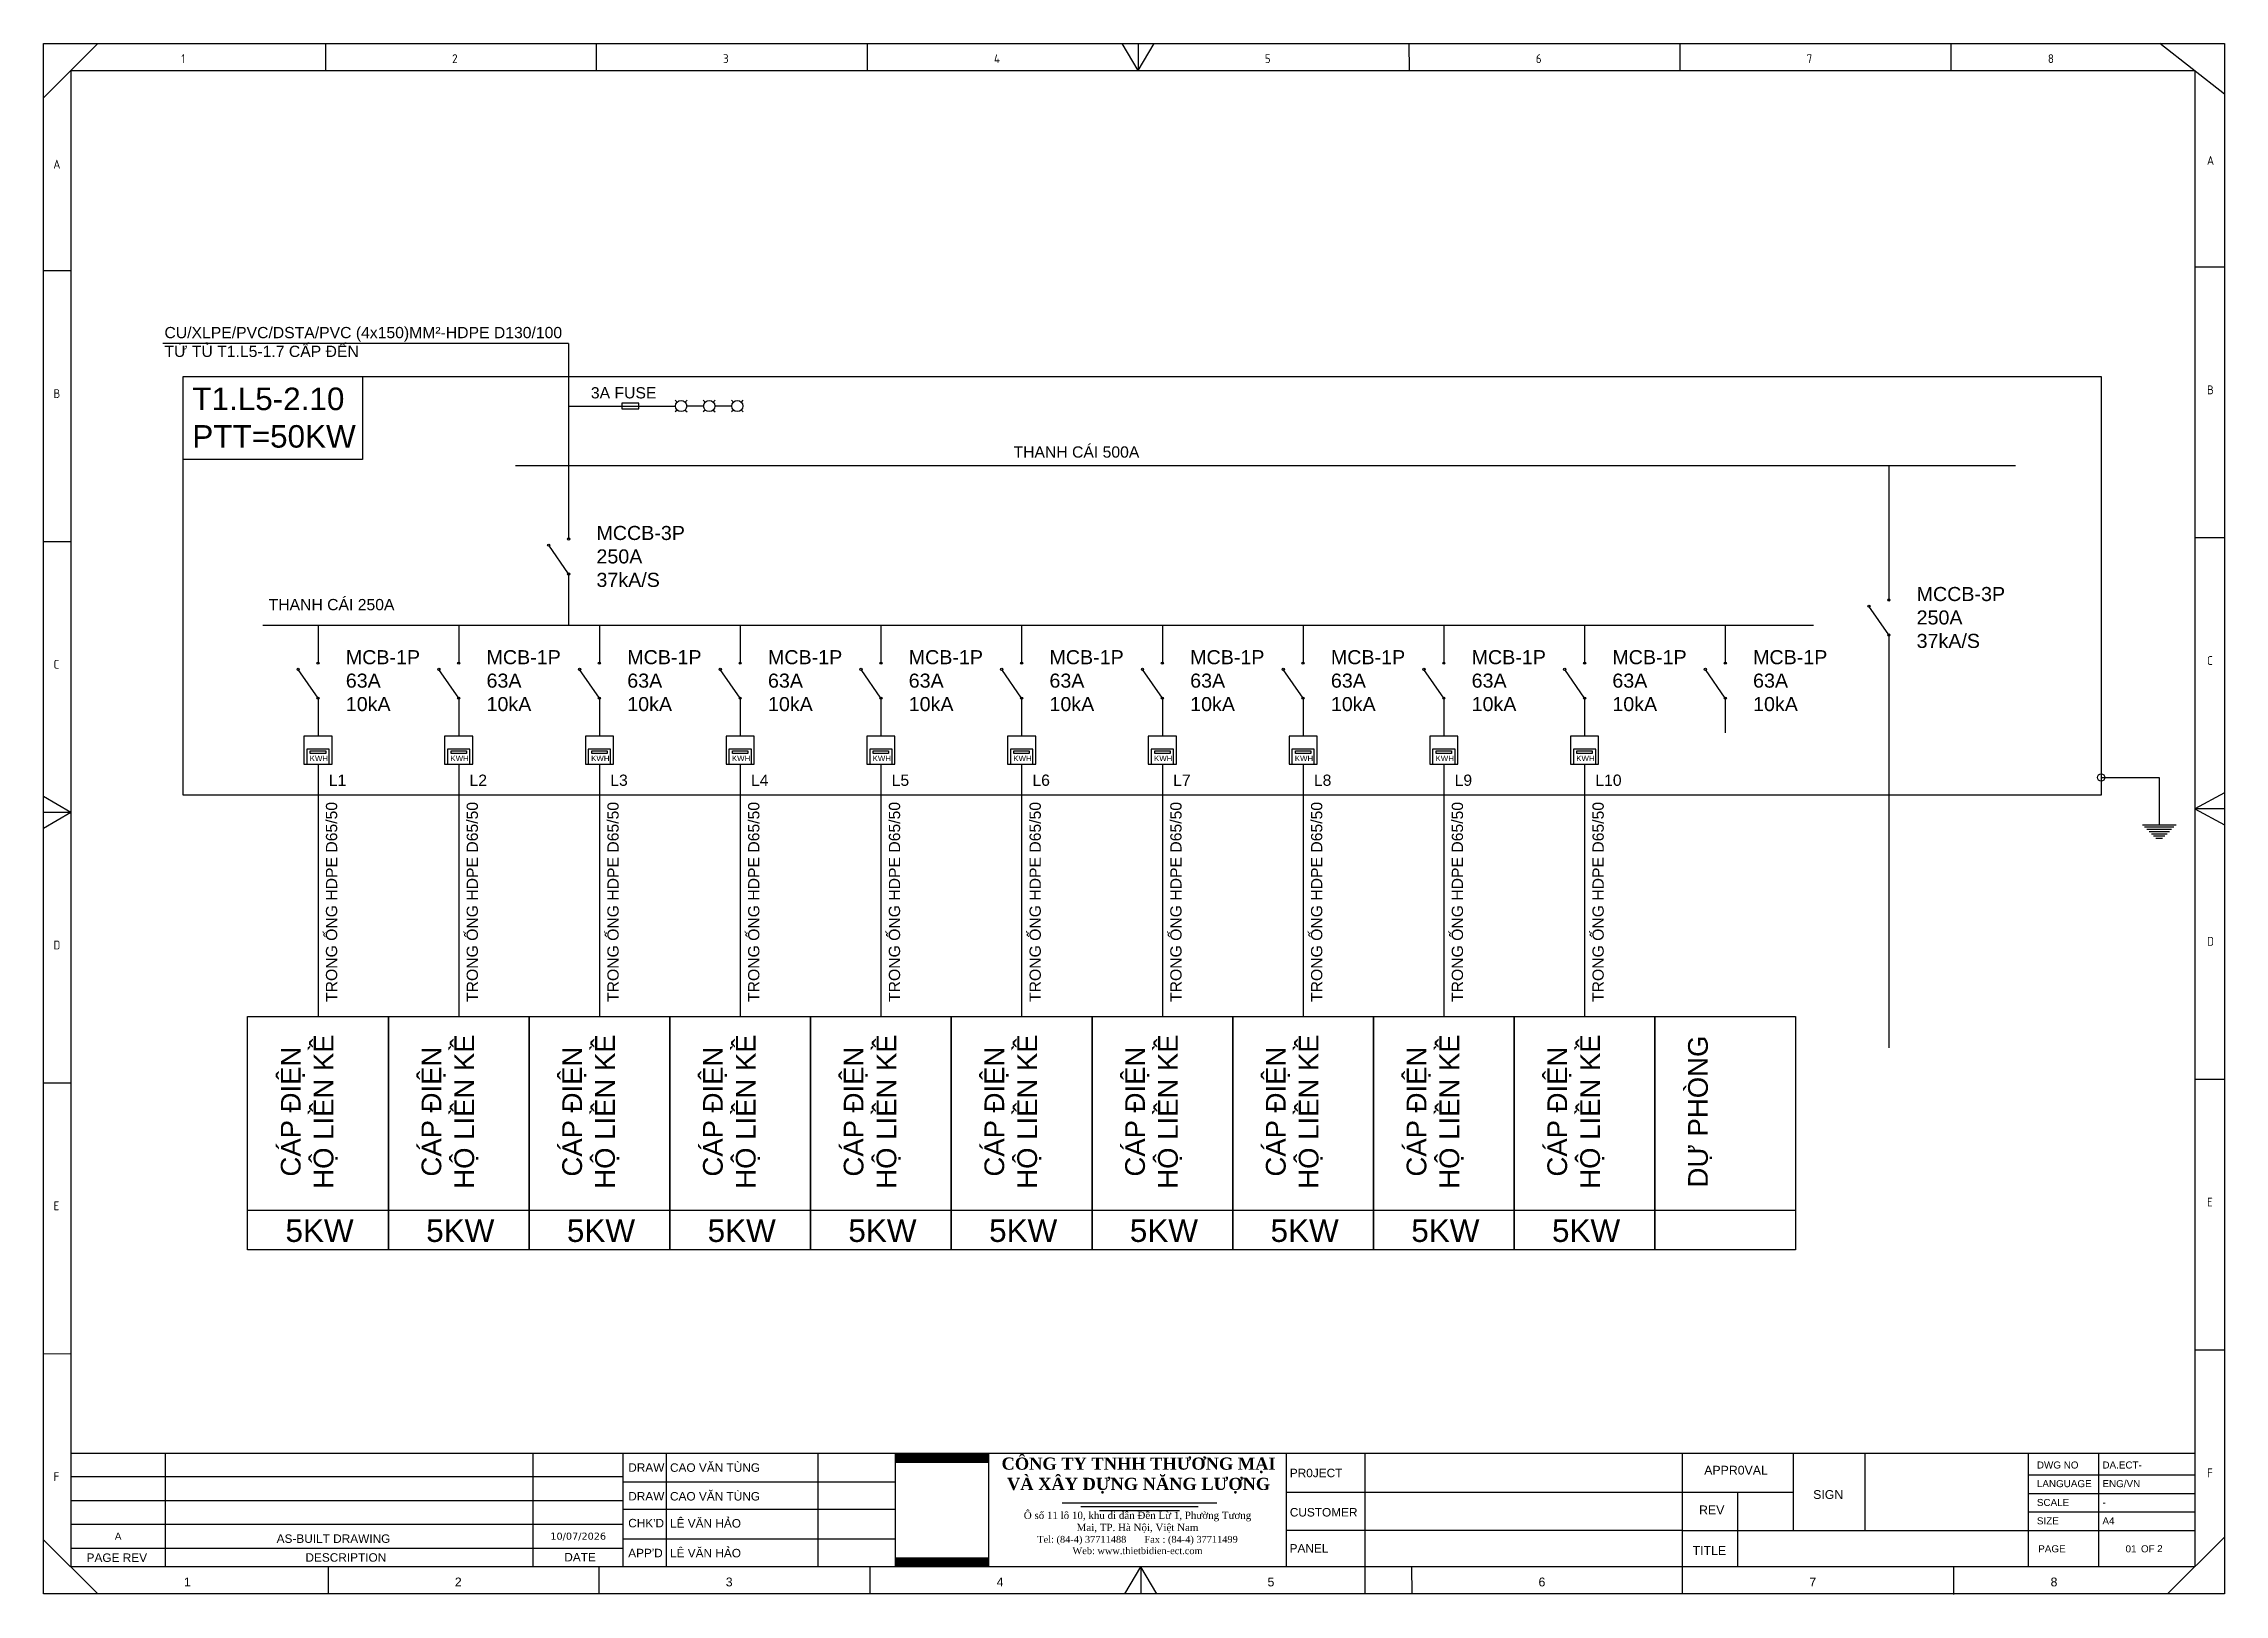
# Model space of a CAD drawing. Header units: millimetres. Extents: x -33730 to 17150, y -76829 to -27437.
# Drawn here: x -27321 to -21394, y -62304 to -58087 of the extents above; entities that cross this region are included whole.
import ezdxf
from ezdxf.enums import TextEntityAlignment as Align

# ---------------------------------------------------------------- set-up
doc = ezdxf.new("R2010")
doc.units = ezdxf.units.MM
doc.header["$LTSCALE"] = 3
doc.layers.add('0 @ 1', color=7, linetype='Continuous')
doc.layers.add('@.VISIBLE', color=7, linetype='Continuous')
doc.styles.add('Annotative', font='arial.ttf')
doc.styles.add('CET-H', font='verdana.ttf', dxfattribs={"height": 4})
doc.styles.add('ROMANS', font='isocp.shx', dxfattribs={"height": 2})
doc.styles.get("Standard").update_dxf_attribs({"font": 'arial.ttf'})

msp = doc.modelspace()

# ---------------------------------------------------------------- texts
at = {"attachment_point": 1}
for s, width, insert, char_height in [('CU/XLPE/PVC/DSTA/PVC (4x150)MM²-HDPE D130/100\\PTỪ TỦ T1.L5-1.7 CẤP ĐẾN', 1198.542, (-26992.46, -58857.45), 30.6), ('T1.L5-2.10\\PPTT=50KW', 1198.542, (-26916.78, -59022.41), 61.2), ('3A FUSE', 1198.542, (-25833.47, -59021.21), 30.6), ('THANH CÁI 500A', 1198.542, (-24684.78, -59182.24), 30.6), ('MCCB-3P\\P250A\\P37kA/S', 509.7292, (-25818.32, -59398.59), 38.25), ('MCCB-3P\\P250A\\P37kA/S', 509.7292, (-22230.08, -59564.59), 38.25), ('THANH CÁI 250A', 1198.542, (-26709.35, -59597.2), 30.6), ('MCB-1P\\P63A\\P10kA', 509.7292, (-26499.57, -59736.38), 38.25), ('MCB-1P\\P63A\\P10kA', 509.7292, (-26117.07, -59736.38), 38.25), ('MCB-1P\\P63A\\P10kA', 509.7292, (-25734.57, -59736.38), 38.25), ('MCB-1P\\P63A\\P10kA', 509.7292, (-25352.07, -59736.38), 38.25), ('MCB-1P\\P63A\\P10kA', 509.7292, (-24969.57, -59736.38), 38.25), ('MCB-1P\\P63A\\P10kA', 509.7292, (-24587.07, -59736.38), 38.25), ('MCB-1P\\P63A\\P10kA', 509.7292, (-24204.57, -59736.38), 38.25), ('MCB-1P\\P63A\\P10kA', 509.7292, (-23822.07, -59736.38), 38.25), ('MCB-1P\\P63A\\P10kA', 509.7292, (-23439.57, -59736.38), 38.25), ('MCB-1P\\P63A\\P10kA', 509.7292, (-23057.07, -59736.38), 38.25), ('MCB-1P\\P63A\\P10kA', 509.7292, (-22674.57, -59736.38), 38.25), ('KWH', 509.7292, (-26597.67, -60022.99), 15.3), ('KWH', 509.7292, (-26215.17, -60022.99), 15.3), ('KWH', 509.7292, (-25832.67, -60022.99), 15.3), ('KWH', 509.7292, (-25450.17, -60022.99), 15.3), ('KWH', 509.7292, (-25067.67, -60022.99), 15.3), ('KWH', 509.7292, (-24685.17, -60022.99), 15.3), ('KWH', 509.7292, (-24302.67, -60022.99), 15.3), ('KWH', 509.7292, (-23920.17, -60022.99), 15.3), ('KWH', 509.7292, (-23537.67, -60022.99), 15.3), ('KWH', 509.7292, (-23155.17, -60022.99), 15.3), ('L1', 1198.542, (-26545.81, -60074.78), 30.6), ('L2', 1198.542, (-26163.31, -60074.78), 30.6), ('L3', 1198.542, (-25780.81, -60074.78), 30.6), ('L4', 1198.542, (-25398.31, -60074.78), 30.6), ('L5', 1198.542, (-25015.81, -60074.78), 30.6), ('L6', 1198.542, (-24633.31, -60074.78), 30.6), ('L7', 1198.542, (-24250.81, -60074.78), 30.6), ('L8', 1198.542, (-23868.31, -60074.78), 30.6), ('L9', 1198.542, (-23485.81, -60074.78), 30.6), ('L10', 1198.542, (-23103.31, -60074.78), 30.6), ('\\pi508.89037;5KW', 1198.542, (-27172.46, -61284.52), 61.2), ('\\pi508.89037;5KW', 1198.542, (-26789.96, -61284.52), 61.2), ('\\pi508.89037;5KW', 1198.542, (-26407.46, -61284.52), 61.2), ('\\pi508.89037;5KW', 1198.542, (-26024.96, -61284.52), 61.2), ('\\pi508.89037;5KW', 1198.542, (-25642.46, -61284.52), 61.2), ('\\pi508.89037;5KW', 1198.542, (-25259.96, -61284.52), 61.2), ('\\pi508.89037;5KW', 1198.542, (-24877.46, -61284.52), 61.2), ('\\pi508.89037;5KW', 1198.542, (-24494.96, -61284.52), 61.2), ('\\pi508.89037;5KW', 1198.542, (-24112.46, -61284.52), 61.2), ('\\pi508.89037;5KW', 1198.542, (-23729.96, -61284.52), 61.2)]:
    msp.add_mtext_dynamic_manual_height_columns(s, width=width, gutter_width=15.3, heights=[0], dxfattribs=dict(at, insert=insert, char_height=char_height))
at = {"attachment_point": 1, "rotation": 90}
for s, insert, char_height in [('TRONG ỐNG HDPE D65/50', (-26553.6, -60693.14), 30.6), ('TRONG ỐNG HDPE D65/50', (-26171.1, -60693.14), 30.6), ('TRONG ỐNG HDPE D65/50', (-25788.6, -60693.14), 30.6), ('TRONG ỐNG HDPE D65/50', (-25406.1, -60693.14), 30.6), ('TRONG ỐNG HDPE D65/50', (-25023.6, -60693.14), 30.6), ('TRONG ỐNG HDPE D65/50', (-24641.1, -60693.14), 30.6), ('TRONG ỐNG HDPE D65/50', (-24258.6, -60693.14), 30.6), ('TRONG ỐNG HDPE D65/50', (-23876.1, -60693.14), 30.6), ('TRONG ỐNG HDPE D65/50', (-23493.6, -60693.14), 30.6), ('TRONG ỐNG HDPE D65/50', (-23111.1, -60693.14), 30.6), ('\\pi427.53476;CÁP ĐIỆN\\P\\pi394.33083;HỘ LIỀN KỀ', (-26676.16, -61595.5), 53.55), ('\\pi427.53476;CÁP ĐIỆN\\P\\pi394.33083;HỘ LIỀN KỀ', (-26293.66, -61595.5), 53.55), ('\\pi427.53476;CÁP ĐIỆN\\P\\pi394.33083;HỘ LIỀN KỀ', (-25911.16, -61595.5), 53.55), ('\\pi427.53476;CÁP ĐIỆN\\P\\pi394.33083;HỘ LIỀN KỀ', (-25528.66, -61595.5), 53.55), ('\\pi427.53476;CÁP ĐIỆN\\P\\pi394.33083;HỘ LIỀN KỀ', (-25146.16, -61595.5), 53.55), ('\\pi427.53476;CÁP ĐIỆN\\P\\pi394.33083;HỘ LIỀN KỀ', (-24763.66, -61595.5), 53.55), ('\\pi427.53476;CÁP ĐIỆN\\P\\pi394.33083;HỘ LIỀN KỀ', (-24381.16, -61595.5), 53.55), ('\\pi427.53476;CÁP ĐIỆN\\P\\pi394.33083;HỘ LIỀN KỀ', (-23998.66, -61595.5), 53.55), ('\\pi427.53476;CÁP ĐIỆN\\P\\pi394.33083;HỘ LIỀN KỀ', (-23616.16, -61595.5), 53.55), ('\\pi427.53476;CÁP ĐIỆN\\P\\pi394.33083;HỘ LIỀN KỀ', (-23233.66, -61595.5), 53.55), ('\\pi397.98363;DỰ PHÒNG', (-22851.16, -61595.5), 53.55)]:
    msp.add_mtext_dynamic_manual_height_columns(s, width=1198.542, gutter_width=15.3, heights=[0], dxfattribs=dict(at, insert=insert, char_height=char_height))

# ---------------------------------------------------------------- blocks, each defined once
blk = doc.blocks.new('DEN BAO PHA_KY HIEU')
for p, q in [((51.78, 11.48), (51.43, 11.83)), ((53.2, 11.48), (53.55, 11.83)), ((56.78, 11.48), (56.43, 11.83)), ((58.2, 11.48), (58.55, 11.83)), ((61.78, 11.48), (61.43, 11.83)), ((63.2, 11.48), (63.55, 11.83)), ((51.78, 10.06), (51.43, 9.71)), ((53.2, 10.06), (53.55, 9.71)), ((56.49, 10.77), (53.49, 10.77)), ((56.78, 10.06), (56.43, 9.71)), ((58.2, 10.06), (58.55, 9.71)), ((61.49, 10.77), (58.49, 10.77)), ((61.78, 10.06), (61.43, 9.71)), ((63.2, 10.06), (63.55, 9.71))]:
    blk.add_line(p, q)
for centre in [(52.49, 10.77), (57.49, 10.77), (62.49, 10.77)]:
    blk.add_circle(centre, 1)
blk = doc.blocks.new('KHUNG TEN CHUAN CET')
at = {"color": 134, "lineweight": 25}
for p, q in [((0, 219.81), (309.02, 219.81)), ((0, 0), (0, 219.81)), ((7.68, 219.81), (0, 212.13)), ((39.92, 219.81), (39.93, 215.97)), ((78.31, 219.81), (78.32, 215.97)), ((116.7, 219.81), (116.7, 215.97)), ((155.09, 215.97), (152.83, 219.81)), ((155.09, 219.81), (155.09, 215.97)), ((155.09, 215.97), (157.36, 219.81)), ((193.47, 219.81), (193.48, 215.97)), ((231.86, 219.81), (231.87, 215.97)), ((270.25, 219.81), (270.26, 215.97)), ((309.02, 212.63), (299.87, 219.81)), ((309.02, 219.81), (309.02, 0)), ((3.85, 215.97), (304.81, 215.97)), ((3.85, 215.97), (3.85, 3.83)), ((304.81, 215.97), (304.81, 3.83)), ((3.85, 187.57), (0, 187.57)), ((309.02, 188.1), (304.81, 188.09)), ((3.85, 149.18), (0, 149.18)), ((309.02, 149.71), (304.81, 149.71)), ((3.85, 110.79), (0, 113.06)), ((309.02, 113.59), (304.81, 111.32)), ((309.02, 111.32), (304.81, 111.32)), ((304.81, 111.32), (309.02, 109.06)), ((3.85, 110.79), (0, 110.79)), ((3.85, 110.79), (0, 108.53)), ((3.85, 72.4), (0, 72.4)), ((309.02, 72.94), (304.81, 72.93)), ((3.85, 34.02), (0, 34.01)), ((308.96, 34.55), (304.81, 34.54)), ((3.85, 19.95), (304.81, 19.95)), ((17.27, 3.85), (17.27, 19.95)), ((88.26, 3.83), (88.26, 19.95)), ((109.76, 3.83), (109.76, 19.95)), ((187.25, 0), (187.25, 19.95)), ((232.25, 0), (232.25, 19.95)), ((247.9, 19.95), (247.9, 8.98)), ((258.12, 8.98), (258.12, 19.95)), ((281.24, 8.98), (281.24, 19.95)), ((291.24, 8.98), (291.24, 19.95)), ((3.85, 16.64), (82.14, 16.64)), ((281.24, 16.9), (304.81, 16.9)), ((3.85, 13.25), (82.14, 13.25)), ((176.12, 14.45), (247.9, 14.45)), ((232.25, 14.45), (247.9, 14.45)), ((240.08, 3.83), (240.08, 14.45)), ((281.24, 14.26), (304.81, 14.26)), ((3.85, 9.87), (82.14, 9.87)), ((281.24, 11.62), (304.81, 11.62)), ((7.68, 0), (0, 7.68)), ((3.85, 6.51), (82.14, 6.51)), ((232.25, 8.98), (176.12, 8.98)), ((232.25, 8.98), (304.81, 8.98)), ((281.24, 3.83), (281.24, 8.98)), ((291.24, 3.83), (291.24, 8.98)), ((309.02, 8.05), (300.98, 0)), ((304.81, 3.83), (3.85, 3.83)), ((40.3, 3.83), (40.31, 0)), ((153.2, 0), (155.47, 3.83)), ((155.46, 3.83), (155.47, 0)), ((157.73, 0), (155.47, 3.83)), ((270.63, 3.83), (270.63, -0.07)), ((309.02, 0), (0, 0))]:
    blk.add_line(p, q, dxfattribs=at)
at = {"color": 134, "lineweight": 25, "ltscale": 50}
for p, q in [((69.36, 3.83), (69.36, 19.95)), ((82.14, 3.83), (82.14, 19.95)), ((120.7, 3.83), (120.7, 19.95)), ((133.95, 3.83), (133.95, 19.95)), ((176.12, 3.83), (176.12, 19.95)), ((82.14, 15.88), (120.7, 15.88)), ((82.14, 12.04), (120.7, 12.04)), ((82.14, 7.82), (120.7, 7.82)), ((78.69, 3.83), (78.69, 0)), ((117.08, 3.83), (117.08, 0)), ((193.85, 3.83), (193.86, 0))]:
    blk.add_line(p, q, dxfattribs=at)
at = {"color": 6}
for p, q in [((144.33, 12.9), (166.25, 12.9)), ((146.99, 12.4), (163.59, 12.4)), ((149.64, 11.85), (160.94, 11.85))]:
    blk.add_line(p, q, dxfattribs=at)
at = {"color": 7, "true_color": 0xffffff, "const_width": 1.35}
for points in [[(120.75, 19.26), (133.91, 19.26)], [(120.75, 4.52), (133.91, 4.52)]]:
    blk.add_lwpolyline(points, dxfattribs=at)
at = {"color": 134, "lineweight": 25, "style": 'ROMANS'}
for s, p in [('1', (19.5, 217.05)), ('2', (57.89, 217.05)), ('3', (96.28, 217.05)), ('4', (134.67, 217.05)), ('5', (173.05, 217.05)), ('6', (211.45, 217.05)), ('7', (249.83, 217.05)), ('8', (284.01, 217.05)), ('A', (1.37, 202.08)), ('A', (306.55, 202.61)), ('B', (1.4, 169.56)), ('B', (306.57, 170.09)), ('C', (306.57, 131.71)), ('C', (1.4, 131.18)), ('D', (306.57, 91.9)), ('D', (1.4, 91.37)), ('E', (1.4, 54.4)), ('E', (306.57, 54.93)), ('F', (1.4, 16.01)), ('F', (306.57, 16.54))]:
    blk.add_text(s, height=1.25, dxfattribs=at).set_placement(p)
at = {"color": 1, "insert": (155.16, 19.34), "char_height": 1.7247, "width": 46.2113, "attachment_point": 2}
blk.add_mtext('{\\fTimes New Roman|b1|i0|c0|p18;CÔNG TY TNHH THƯƠNG MẠI \\PVÀ XÂY DỰNG NĂNG LƯỢNG}', dxfattribs=at)
at = {"color": 3, "insert": (155.01, 11.66), "char_height": 0.99989, "width": 34.762, "attachment_point": 2}
blk.add_mtext('{\\fTimes New Roman|b0|i0|c163|p18;\\H1.029x;Ô số 11 lô 10, khu di dân Đền Lừ 1, Phường \\fTimes New Roman|b0|i0|c0|p18;Tương\\fTimes New Roman|b0|i0|c163|p18; Mai,\\fTimes New Roman|b0|i0|c0|p18; TP. Hà Nội, Việt Nam\\H0.9429x;\\P\\fTimes New Roman|b0|i0|c238|p18;Tel: (84-4) 37711488       Fax : (84-4) 37711499     \\PWeb: www.thietbidien-ect.com\\P\\fTimes New Roman|b0|i0|c0|p18;\\H1.03x;     }', dxfattribs=at)
at = {"style": 'Annotative'}
for tag, p in [('DRAWING_NO', (291.74, 17.78)), ('SCALE', (291.74, 12.47)), ('SIZE', (291.74, 9.86)), ('TOTAL_PAGE', (299.49, 5.93))]:
    blk.add_attdef(tag, p, '', height=1, dxfattribs=at)
for tag, p in [('DRAW_1', (88.76, 17.91)), ('DRAW_2', (88.76, 13.85)), ('CHECKED', (88.76, 10.01)), ('APPROVED', (88.76, 5.79))]:
    blk.add_attdef(tag, text='', height=1.2, dxfattribs=at).set_placement(p, align=Align.MIDDLE_LEFT)
for tag, height, style, p in [('PR0JECT', 1.2, 'Annotative', (209.75, 17.19)), ('CUSTOMER', 1.2, 'Annotative', (209.75, 11.6)), ('REV', 1, 'Annotative', (10.56, 8.19)), ('DATE', 1, 'CET-H', (75.75, 8.19)), ('PR0JECT_N0.', 1.2, 'Annotative', (209.75, 6.47)), ('TEN_BAN_VE', 1.2, 'Annotative', (260.66, 6.41))]:
    blk.add_attdef(tag, text='', height=height, dxfattribs=dict(style=style)).set_placement(p, align=Align.MIDDLE_CENTER)
blk.add_attdef('PAGE', text='', height=1, dxfattribs=at).set_placement((296.57, 5.9), align=Align.RIGHT)
at = {"layer": '0 @ 1', "color": 134, "lineweight": 25, "style": 'Annotative'}
for s, height, p in [('DWG NO', 1, (282.45, 17.78)), ('PR0JECT', 1.2, (176.59, 16.55)), ('APPR0VAL', 1.249, (235.31, 16.92)), ('LANGUAGE ', 1, (282.45, 15.14)), ('ENG/VN', 1, (291.74, 15.14)), ('REV', 1.249, (234.58, 11.29)), ('SIGN', 1.249, (250.75, 13.47)), ('SCALE ', 1, (282.45, 12.47)), ('CUSTOMER', 1.2, (176.59, 10.98)), ('SIZE ', 1, (282.45, 9.86)), ('AS-BUILT DRAWING', 1.2, (33.02, 7.24)), ('PANEL', 1.2, (176.56, 5.86)), ('TITLE ', 1.249, (233.67, 5.53)), ('PAGE ', 1, (282.64, 5.9)), ('OF', 1, (297.2, 5.9)), ('PAGE REV', 1.2, (6.09, 4.54)), ('DESCRIPTION', 1.2, (37.1, 4.57)), ('DATE', 1.2, (73.78, 4.61)), ('1', 1.25, (19.88, 1.07)), ('2', 1.25, (58.27, 1.07)), ('3', 1.25, (96.66, 1.07)), ('4', 1.25, (135.05, 1.07)), ('5', 1.25, (173.43, 1.07)), ('6', 1.25, (211.83, 1.07)), ('7', 1.25, (250.21, 1.07)), ('8', 1.25, (284.39, 1.07))]:
    blk.add_text(s, height=height, dxfattribs=at).set_placement(p)
for s, p in [('DRAW', (82.84, 17.92)), ('DRAW', (82.84, 13.85)), ("CHK'D", (82.84, 10.04)), ("APP'D", (82.84, 5.8))]:
    blk.add_text(s, height=1.2, dxfattribs=at).set_placement(p, align=Align.MIDDLE_LEFT)
blk = doc.blocks.new('*U2423')
ref = blk.add_blockref('KHUNG TEN CHUAN CET', (-27320.9, -62303), dxfattribs=dict(xscale=19.18109915809952, yscale=19.18109915809952, zscale=19.18109915809952))
ref.add_attrib('DATE', '10/07/2026', dxfattribs={"layer": '0 @ 1', "height": 19.18, "style": 'CET-H'}).set_placement((-25867.9, -62145.9), align=Align.MIDDLE_CENTER)
ref.add_attrib('APPROVED', 'LÊ VĂN HẢO', dxfattribs={"layer": '0 @ 1', "height": 23.02, "style": 'Annotative'}).set_placement((-25618.4, -62192), align=Align.MIDDLE_LEFT)
ref.add_attrib('CHECKED', 'LÊ VĂN HẢO', dxfattribs={"layer": '0 @ 1', "height": 23.02, "style": 'Annotative'}).set_placement((-25618.4, -62111), align=Align.MIDDLE_LEFT)
ref.add_attrib('DRAW_2', 'CAO VĂN TÙNG', dxfattribs={"layer": '0 @ 1', "height": 23.017, "style": 'Annotative'}).set_placement((-25618.4, -62037.4), align=Align.MIDDLE_LEFT)
ref.add_attrib('DRAW_1', 'CAO VĂN TÙNG', dxfattribs={"layer": '0 @ 1', "height": 23.017, "style": 'Annotative'}).set_placement((-25618.4, -61959.4), align=Align.MIDDLE_LEFT)
ref.add_attrib('TOTAL_PAGE', '2', (-21576.3, -62189.3), dxfattribs={"layer": '0 @ 1', "height": 19.2, "style": 'Annotative'})
ref.add_attrib('PAGE', '01', dxfattribs={"layer": '0 @ 1', "height": 19.18, "style": 'Annotative'}).set_placement((-21632.4, -62189.9), align=Align.RIGHT)
ref.add_attrib('DRAWING_NO', 'DA.ECT-', (-21725, -61961.9), dxfattribs={"layer": '0 @ 1', "height": 19.18, "style": 'Annotative'})
ref.add_attrib('SIZE', 'A4', (-21725, -62113.8), dxfattribs={"layer": '0 @ 1', "height": 19.18, "style": 'Annotative'})
ref.add_attrib('SCALE', '-', (-21725, -62063.7), dxfattribs={"layer": '0 @ 1', "height": 19.2, "style": 'Annotative'})
ref.add_attrib('REV', 'A', dxfattribs={"layer": '0 @ 1', "height": 19.2, "style": 'Annotative'}).set_placement((-27118.4, -62145.9), align=Align.MIDDLE_CENTER)

# ---------------------------------------------------------------- linework, layer by layer
for p, q in [((-25893.88, -58902.17), (-26997.12, -58902.17)), ((-25893.88, -58902.17), (-25893.88, -59370.93)), ((-25893.88, -59072.53), (-25749.15, -59072.53)), ((-25749.15, -59072.53), (-25703.25, -59072.53)), ((-25703.25, -59072.53), (-25603.61, -59072.53)), ((-26038.67, -59233.92), (-21961.51, -59233.92)), ((-22305.65, -59233.92), (-22305.65, -59497)), ((-25893.88, -59370.93), (-25893.88, -59434.01)), ((-25893.88, -59529.08), (-25947.86, -59450.81)), ((-22305.65, -59497), (-22305.65, -59600.01)), ((-25893.88, -59529.08), (-25893.88, -59623.43)), ((-25893.88, -59623.43), (-25893.88, -59668.79)), ((-22305.65, -59695.09), (-22359.62, -59616.82)), ((-26725.19, -59668.79), (-22510.63, -59668.79)), ((-26575.14, -59668.79), (-26575.14, -59771.8)), ((-26192.64, -59668.79), (-26192.64, -59771.8)), ((-25810.14, -59668.79), (-25810.14, -59771.8)), ((-25427.64, -59668.79), (-25427.64, -59771.8)), ((-25045.14, -59668.79), (-25045.14, -59771.8)), ((-24662.64, -59668.79), (-24662.64, -59771.8)), ((-24280.14, -59668.79), (-24280.14, -59771.8)), ((-23897.64, -59668.79), (-23897.64, -59771.8)), ((-23515.14, -59668.79), (-23515.14, -59771.8)), ((-23132.64, -59668.79), (-23132.64, -59771.8)), ((-22750.14, -59668.79), (-22750.14, -59771.8)), ((-22305.65, -59695.09), (-22305.65, -59789.44)), ((-26575.14, -59866.88), (-26629.11, -59788.61)), ((-26192.64, -59866.88), (-26246.61, -59788.61)), ((-25810.14, -59866.88), (-25864.11, -59788.61)), ((-25427.64, -59866.88), (-25481.61, -59788.61)), ((-25045.14, -59866.88), (-25099.11, -59788.61)), ((-24662.64, -59866.88), (-24716.61, -59788.61)), ((-24280.14, -59866.88), (-24334.11, -59788.61)), ((-23897.64, -59866.88), (-23951.61, -59788.61)), ((-23515.14, -59866.88), (-23569.11, -59788.61)), ((-23132.64, -59866.88), (-23186.61, -59788.61)), ((-22750.14, -59866.88), (-22804.11, -59788.61)), ((-22305.65, -59789.44), (-22305.65, -60817.67)), ((-26575.14, -59866.88), (-26575.14, -59961.23)), ((-26192.64, -59866.88), (-26192.64, -59961.23)), ((-25810.14, -59866.88), (-25810.14, -59961.23)), ((-25427.64, -59866.88), (-25427.64, -59961.23)), ((-25045.14, -59866.88), (-25045.14, -59961.23)), ((-24662.64, -59866.88), (-24662.64, -59961.23)), ((-24280.14, -59866.88), (-24280.14, -59961.23)), ((-23897.64, -59866.88), (-23897.64, -59961.23)), ((-23515.14, -59866.88), (-23515.14, -59961.23)), ((-23132.64, -59866.88), (-23132.64, -59961.23)), ((-22750.14, -59866.88), (-22750.14, -59961.23)), ((-26575.14, -59961.23), (-26575.14, -59970.4)), ((-26192.64, -59961.23), (-26192.64, -59970.4)), ((-25810.14, -59961.23), (-25810.14, -59970.4)), ((-25427.64, -59961.23), (-25427.64, -59970.4)), ((-25045.14, -59961.23), (-25045.14, -59970.4)), ((-24662.64, -59961.23), (-24662.64, -59970.4)), ((-24280.14, -59961.23), (-24280.14, -59970.4)), ((-23897.64, -59961.23), (-23897.64, -59970.4)), ((-23515.14, -59961.23), (-23515.14, -59970.4)), ((-23132.64, -59961.23), (-23132.64, -59970.4)), ((-26575.14, -60046.9), (-26575.14, -60732.39)), ((-26192.64, -60046.9), (-26192.64, -60732.39)), ((-25810.14, -60046.9), (-25810.14, -60732.39)), ((-25427.64, -60046.9), (-25427.64, -60732.39)), ((-25045.14, -60046.9), (-25045.14, -60732.39)), ((-24662.64, -60046.9), (-24662.64, -60732.39)), ((-24280.14, -60046.9), (-24280.14, -60732.39)), ((-23897.64, -60046.9), (-23897.64, -60732.39)), ((-23515.14, -60046.9), (-23515.14, -60732.39)), ((-23132.64, -60046.9), (-23132.64, -60732.39)), ((-21728.5, -60082.8), (-21570.63, -60082.8)), ((-21570.63, -60082.8), (-21570.63, -60211.1)), ((-21616.53, -60211.1), (-21524.73, -60211.1)), ((-21610.41, -60217.22), (-21530.85, -60217.22)), ((-21604.29, -60223.34), (-21536.97, -60223.34)), ((-21598.17, -60229.46), (-21543.09, -60229.46)), ((-21592.05, -60235.58), (-21549.21, -60235.58)), ((-21585.93, -60241.7), (-21555.33, -60241.7)), ((-21579.81, -60247.82), (-21561.45, -60247.82)), ((-26766.39, -61259.29), (-26383.89, -61259.29)), ((-26383.89, -61259.29), (-26001.39, -61259.29)), ((-26001.39, -61259.29), (-25618.89, -61259.29)), ((-25618.89, -61259.29), (-25236.39, -61259.29)), ((-25236.39, -61259.29), (-24853.89, -61259.29)), ((-24853.89, -61259.29), (-24471.39, -61259.29)), ((-24471.39, -61259.29), (-24088.89, -61259.29)), ((-24088.89, -61259.29), (-23706.39, -61259.29)), ((-23706.39, -61259.29), (-23323.89, -61259.29)), ((-23323.89, -61259.29), (-22941.39, -61259.29)), ((-22941.39, -61259.29), (-22558.89, -61259.29))]:
    msp.add_line(p, q)
for points in [[(-26941.89, -58992.12), (-21728.5, -58992.12), (-21728.5, -60131), (-26941.89, -60131)], [(-26941.89, -58992.12), (-26454.53, -58992.12), (-26454.53, -59218.1), (-26941.89, -59218.1)], [(-25749.15, -59080.18), (-25703.25, -59080.18), (-25703.25, -59064.88), (-25749.15, -59064.88)], [(-26613.39, -60046.9), (-26536.89, -60046.9), (-26536.89, -59970.4), (-26613.39, -59970.4)], [(-26230.89, -60046.9), (-26154.39, -60046.9), (-26154.39, -59970.4), (-26230.89, -59970.4)], [(-25848.39, -60046.9), (-25771.89, -60046.9), (-25771.89, -59970.4), (-25848.39, -59970.4)], [(-25465.89, -60046.9), (-25389.39, -60046.9), (-25389.39, -59970.4), (-25465.89, -59970.4)], [(-25083.39, -60046.9), (-25006.89, -60046.9), (-25006.89, -59970.4), (-25083.39, -59970.4)], [(-24700.89, -60046.9), (-24624.39, -60046.9), (-24624.39, -59970.4), (-24700.89, -59970.4)], [(-24318.39, -60046.9), (-24241.89, -60046.9), (-24241.89, -59970.4), (-24318.39, -59970.4)], [(-23935.89, -60046.9), (-23859.39, -60046.9), (-23859.39, -59970.4), (-23935.89, -59970.4)], [(-23553.39, -60046.9), (-23476.89, -60046.9), (-23476.89, -59970.4), (-23553.39, -59970.4)], [(-23170.89, -60046.9), (-23094.39, -60046.9), (-23094.39, -59970.4), (-23170.89, -59970.4)], [(-26605.56, -60046.9), (-26544.71, -60046.9), (-26544.71, -60005.97), (-26605.56, -60005.97)], [(-26596.03, -60010.31), (-26554.24, -60010.31), (-26554.24, -60017.5), (-26596.03, -60017.5)], [(-26223.06, -60046.9), (-26162.21, -60046.9), (-26162.21, -60005.97), (-26223.06, -60005.97)], [(-26213.53, -60010.31), (-26171.74, -60010.31), (-26171.74, -60017.5), (-26213.53, -60017.5)], [(-25840.56, -60046.9), (-25779.71, -60046.9), (-25779.71, -60005.97), (-25840.56, -60005.97)], [(-25831.03, -60010.31), (-25789.24, -60010.31), (-25789.24, -60017.5), (-25831.03, -60017.5)], [(-25458.06, -60046.9), (-25397.21, -60046.9), (-25397.21, -60005.97), (-25458.06, -60005.97)], [(-25448.53, -60010.31), (-25406.74, -60010.31), (-25406.74, -60017.5), (-25448.53, -60017.5)], [(-25075.56, -60046.9), (-25014.71, -60046.9), (-25014.71, -60005.97), (-25075.56, -60005.97)], [(-25066.03, -60010.31), (-25024.24, -60010.31), (-25024.24, -60017.5), (-25066.03, -60017.5)], [(-24693.06, -60046.9), (-24632.21, -60046.9), (-24632.21, -60005.97), (-24693.06, -60005.97)], [(-24683.53, -60010.31), (-24641.74, -60010.31), (-24641.74, -60017.5), (-24683.53, -60017.5)], [(-24310.56, -60046.9), (-24249.71, -60046.9), (-24249.71, -60005.97), (-24310.56, -60005.97)], [(-24301.03, -60010.31), (-24259.24, -60010.31), (-24259.24, -60017.5), (-24301.03, -60017.5)], [(-23928.06, -60046.9), (-23867.21, -60046.9), (-23867.21, -60005.97), (-23928.06, -60005.97)], [(-23918.53, -60010.31), (-23876.74, -60010.31), (-23876.74, -60017.5), (-23918.53, -60017.5)], [(-23545.56, -60046.9), (-23484.71, -60046.9), (-23484.71, -60005.97), (-23545.56, -60005.97)], [(-23536.03, -60010.31), (-23494.24, -60010.31), (-23494.24, -60017.5), (-23536.03, -60017.5)], [(-23163.06, -60046.9), (-23102.21, -60046.9), (-23102.21, -60005.97), (-23163.06, -60005.97)], [(-23153.53, -60010.31), (-23111.74, -60010.31), (-23111.74, -60017.5), (-23153.53, -60017.5)], [(-26766.39, -60732.39), (-26383.89, -60732.39), (-26383.89, -61367.18), (-26766.39, -61367.18)], [(-26383.89, -60732.39), (-26001.39, -60732.39), (-26001.39, -61367.18), (-26383.89, -61367.18)], [(-26001.39, -60732.39), (-25618.89, -60732.39), (-25618.89, -61367.18), (-26001.39, -61367.18)], [(-25618.89, -60732.39), (-25236.39, -60732.39), (-25236.39, -61367.18), (-25618.89, -61367.18)], [(-25236.39, -60732.39), (-24853.89, -60732.39), (-24853.89, -61367.18), (-25236.39, -61367.18)], [(-24853.89, -60732.39), (-24471.39, -60732.39), (-24471.39, -61367.18), (-24853.89, -61367.18)], [(-24471.39, -60732.39), (-24088.89, -60732.39), (-24088.89, -61367.18), (-24471.39, -61367.18)], [(-24088.89, -60732.39), (-23706.39, -60732.39), (-23706.39, -61367.18), (-24088.89, -61367.18)], [(-23706.39, -60732.39), (-23323.89, -60732.39), (-23323.89, -61367.18), (-23706.39, -61367.18)], [(-23323.89, -60732.39), (-22941.39, -60732.39), (-22941.39, -61367.18), (-23323.89, -61367.18)], [(-22941.39, -60732.39), (-22558.89, -60732.39), (-22558.89, -61367.18), (-22941.39, -61367.18)]]:
    msp.add_lwpolyline(points, close=True)
for centre, radius in [((-25947.86, -59450.81), 3.06), ((-25893.88, -59434.01), 3.06), ((-25893.88, -59529.08), 3.06), ((-22359.62, -59616.82), 3.06), ((-22305.65, -59600.01), 3.06), ((-22305.65, -59695.09), 3.06), ((-26629.11, -59788.61), 3.06), ((-26575.14, -59771.8), 3.06), ((-26246.61, -59788.61), 3.06), ((-26192.64, -59771.8), 3.06), ((-25864.11, -59788.61), 3.06), ((-25810.14, -59771.8), 3.06), ((-25481.61, -59788.61), 3.06), ((-25427.64, -59771.8), 3.06), ((-25099.11, -59788.61), 3.06), ((-25045.14, -59771.8), 3.06), ((-24716.61, -59788.61), 3.06), ((-24662.64, -59771.8), 3.06), ((-24334.11, -59788.61), 3.06), ((-24280.14, -59771.8), 3.06), ((-23951.61, -59788.61), 3.06), ((-23897.64, -59771.8), 3.06), ((-23569.11, -59788.61), 3.06), ((-23515.14, -59771.8), 3.06), ((-23186.61, -59788.61), 3.06), ((-23132.64, -59771.8), 3.06), ((-22804.11, -59788.61), 3.06), ((-22750.14, -59771.8), 3.06), ((-26575.14, -59866.88), 3.06), ((-26192.64, -59866.88), 3.06), ((-25810.14, -59866.88), 3.06), ((-25427.64, -59866.88), 3.06), ((-25045.14, -59866.88), 3.06), ((-24662.64, -59866.88), 3.06), ((-24280.14, -59866.88), 3.06), ((-23897.64, -59866.88), 3.06), ((-23515.14, -59866.88), 3.06), ((-23132.64, -59866.88), 3.06), ((-22750.14, -59866.88), 3.06), ((-21728.5, -60082.8), 9.8)]:
    msp.add_circle(centre, radius)

# ---------------------------------------------------------------- block references
at = {"xscale": 15.3, "yscale": 15.3, "zscale": 15.3}
msp.add_blockref('DEN BAO PHA_KY HIEU', (-26391.44, -59237.29), dxfattribs=at)
at = {"layer": '@.VISIBLE'}
msp.add_blockref('*U2423', (0, 0), dxfattribs=at)

msp.set_redraw_order([(e.dxf.handle, doc.entitydb.next_handle()) for e in msp.query("TEXT MTEXT ATTDEF DIMENSION ARC_DIMENSION")])  # texts and dimensions are drawn at this point

doc.saveas('drawing.dxf')
